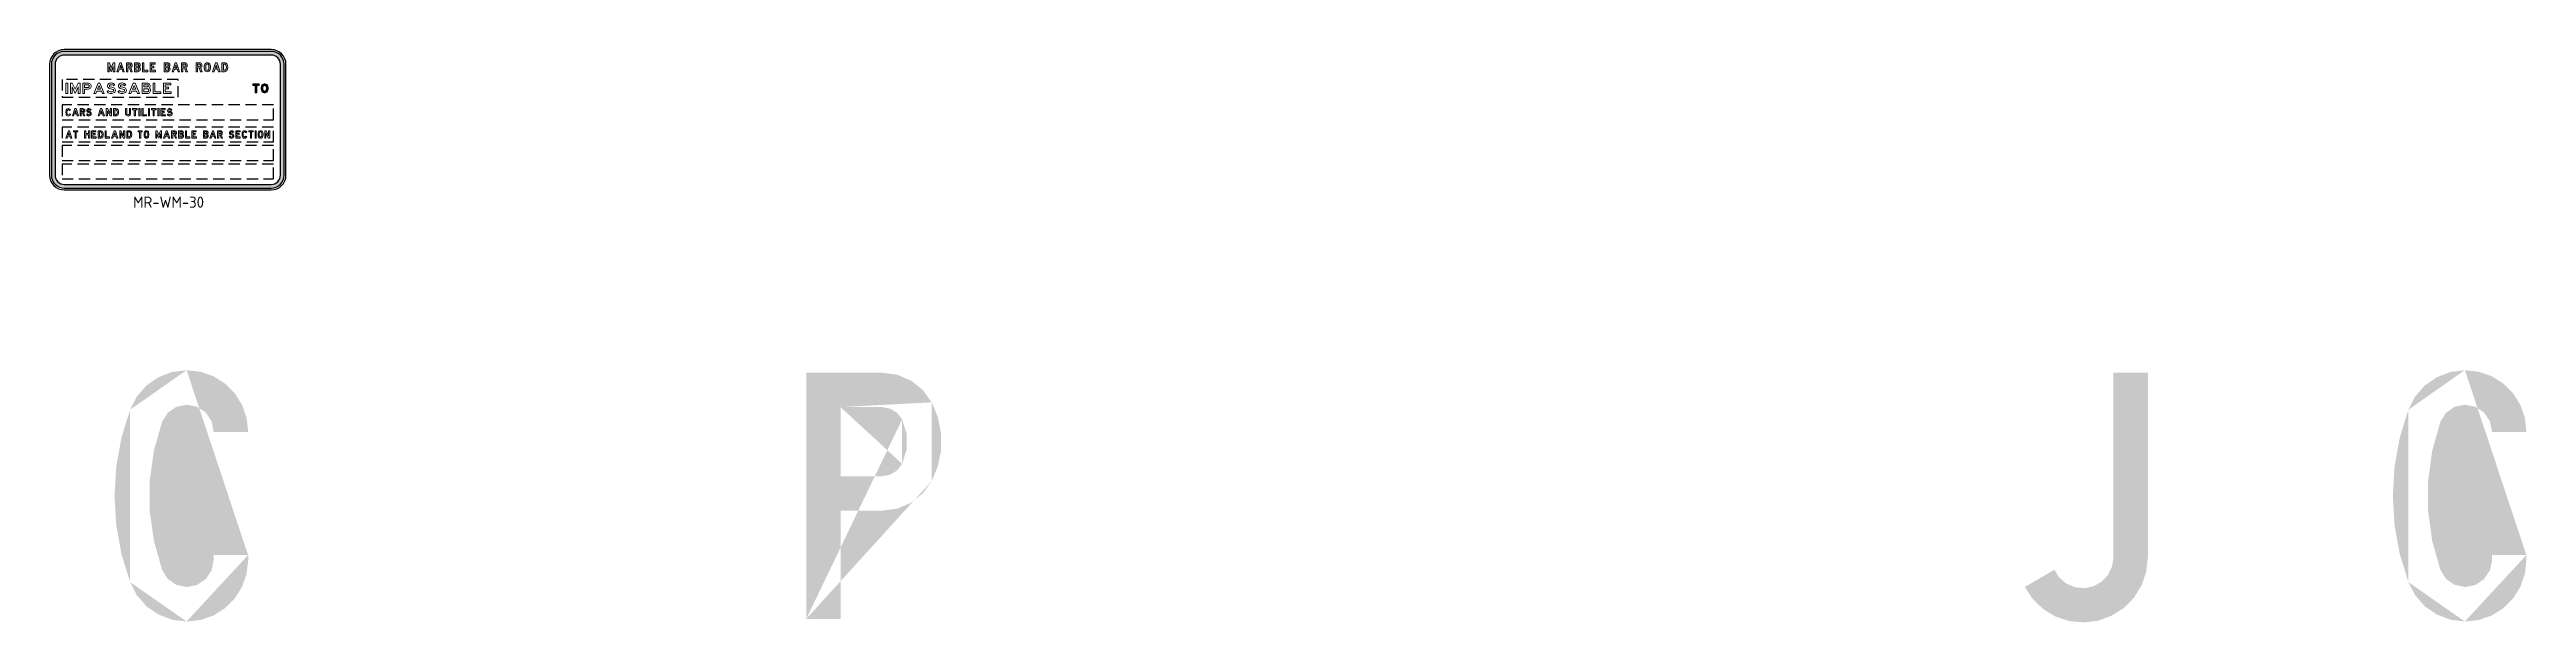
# Model space of a CAD drawing. Extents: x 210 to 1038, y -1303 to 216.
# Drawn here: x 210 to 763, y 88 to 216 of the extents above.
import ezdxf
from ezdxf.enums import TextEntityAlignment as Align

# ---------------------------------------------------------------- set-up
doc = ezdxf.new("R2010")
doc.units = 0
doc.linetypes.add('DASHED', pattern=[0.75, 0.5, -0.25])
for name, color, linetype in [('GREEN', 84, 'CONTINUOUS'), ('L18', 4, 'CONTINUOUS'), ('T25', 1, 'CONTINUOUS')]:
    doc.layers.add(name, color=color, linetype=linetype)
doc.styles.add('ISO', font='iso3098b.shx')

msp = doc.modelspace()

# ---------------------------------------------------------------- texts
at = {"layer": 'T25', "style": 'ISO'}
msp.add_text('MR-WM-30', height=2.5, dxfattribs=at).set_placement((236.69, 180.57), align=Align.CENTER)

# ---------------------------------------------------------------- hatches: boundary and pattern name
at = {"layer": 'GREEN'}
h = msp.add_hatch(color=256, dxfattribs=at)
h.paths.add_polyline_path([(254.47, 101.95), (254.44, 101.95)], flags=16)
edge = h.paths.add_edge_path()
edge.add_line((246.76, 103.05), (254.47, 103.05))
edge.add_line((254.47, 103.05), (254.47, 101.95))
edge.add_line((254.13, 98.88), (254.47, 101.95))
edge.add_line((254.13, 98.88), (253.13, 95.97))
edge.add_line((253.13, 95.97), (251.48, 93.36))
edge.add_line((251.48, 93.36), (249.31, 91.17))
edge.add_line((249.31, 91.17), (246.71, 89.52))
edge.add_line((246.71, 89.52), (243.8, 88.52))
edge.add_line((243.8, 88.52), (240.73, 88.18))
edge.add_line((240.73, 88.18), (237.48, 88.59))
edge.add_line((237.48, 88.59), (234.41, 89.75))
edge.add_line((234.41, 89.75), (231.73, 91.61))
edge.add_line((231.73, 91.61), (229.59, 94.08))
edge.add_line((229.59, 94.08), (228.1, 97))
edge.add_line((228.1, 97), (226.17, 103.26))
edge.add_line((226.17, 103.26), (225.01, 109.71))
edge.add_line((225.01, 109.71), (224.62, 116.25))
edge.add_line((224.62, 116.25), (225.01, 122.77))
edge.add_line((225.01, 122.77), (226.17, 129.22))
edge.add_line((226.17, 129.22), (228.1, 135.48))
edge.add_line((228.1, 135.48), (229.59, 138.39))
edge.add_line((229.59, 138.39), (231.73, 140.87))
edge.add_line((231.73, 140.87), (234.41, 142.72))
edge.add_line((234.41, 142.72), (237.48, 143.91))
edge.add_line((237.48, 143.91), (240.73, 144.3))
edge.add_line((240.73, 144.3), (243.8, 143.96))
edge.add_line((243.8, 143.96), (246.71, 142.96))
edge.add_line((246.71, 142.96), (249.31, 141.31))
edge.add_line((249.31, 141.31), (251.48, 139.14))
edge.add_line((251.48, 139.14), (253.13, 136.51))
edge.add_line((253.13, 136.51), (254.13, 133.6))
edge.add_line((254.13, 133.6), (254.47, 130.53))
edge.add_line((254.47, 130.53), (246.76, 130.53))
edge.add_line((246.76, 130.53), (246.32, 132.85))
edge.add_line((246.32, 132.85), (245.01, 134.84))
edge.add_line((245.01, 134.84), (243.05, 136.15))
edge.add_line((243.05, 136.15), (240.73, 136.59))
edge.add_line((240.73, 136.59), (238.41, 136.13))
edge.add_line((238.41, 136.13), (236.48, 134.76))
edge.add_line((236.48, 134.76), (235.24, 132.75))
edge.add_line((235.24, 132.75), (233.41, 126.28))
edge.add_line((233.41, 126.28), (232.48, 119.6))
edge.add_line((232.48, 119.6), (232.48, 112.88))
edge.add_line((232.48, 112.88), (233.41, 106.23))
edge.add_line((233.41, 106.23), (235.24, 99.76))
edge.add_line((235.24, 99.76), (236.48, 97.72))
edge.add_line((236.48, 97.72), (238.41, 96.38))
edge.add_line((238.41, 96.38), (240.73, 95.89))
edge.add_line((240.73, 95.89), (243.05, 96.35))
edge.add_line((243.05, 96.35), (245.01, 97.67))
edge.add_line((245.01, 97.67), (246.32, 99.63))
edge.add_line((246.32, 99.63), (246.76, 101.95))
edge.add_line((246.76, 101.95), (246.76, 103.05))
edge = h.paths.add_edge_path(flags=16)
edge.add_line((254.47, 103.05), (254.44, 103.05))
edge.add_line((240.73, 144.3), (240.7, 144.3))
edge.add_line((228.1, 135.48), (228.07, 135.48))
edge.add_line((228.1, 97), (228.07, 97))
edge.add_line((240.73, 88.18), (240.7, 88.18))
h = msp.add_hatch(color=256, dxfattribs=at)
h.paths.add_polyline_path([(763.23, 101.95), (763.2, 101.95)], flags=16)
edge = h.paths.add_edge_path()
edge.add_line((755.55, 103.05), (763.23, 103.05))
edge.add_line((763.23, 103.05), (763.23, 101.95))
edge.add_line((762.89, 98.88), (763.23, 101.95))
edge.add_line((762.89, 98.88), (761.89, 95.97))
edge.add_line((761.89, 95.97), (760.26, 93.36))
edge.add_line((760.26, 93.36), (758.07, 91.17))
edge.add_line((758.07, 91.17), (755.47, 89.52))
edge.add_line((755.47, 89.52), (752.56, 88.52))
edge.add_line((752.56, 88.52), (749.49, 88.18))
edge.add_line((749.49, 88.18), (746.24, 88.59))
edge.add_line((746.24, 88.59), (743.2, 89.75))
edge.add_line((743.2, 89.75), (740.49, 91.61))
edge.add_line((740.49, 91.61), (738.35, 94.08))
edge.add_line((738.35, 94.08), (736.86, 97))
edge.add_line((736.86, 97), (734.93, 103.26))
edge.add_line((734.93, 103.26), (733.77, 109.71))
edge.add_line((733.77, 109.71), (733.38, 116.25))
edge.add_line((733.38, 116.25), (733.77, 122.77))
edge.add_line((733.77, 122.77), (734.93, 129.22))
edge.add_line((734.93, 129.22), (736.86, 135.48))
edge.add_line((736.86, 135.48), (738.35, 138.39))
edge.add_line((738.35, 138.39), (740.49, 140.87))
edge.add_line((740.49, 140.87), (743.2, 142.72))
edge.add_line((743.2, 142.72), (746.24, 143.91))
edge.add_line((746.24, 143.91), (749.49, 144.3))
edge.add_line((749.49, 144.3), (752.56, 143.96))
edge.add_line((752.56, 143.96), (755.47, 142.96))
edge.add_line((755.47, 142.96), (758.07, 141.31))
edge.add_line((758.07, 141.31), (760.26, 139.14))
edge.add_line((760.26, 139.14), (761.89, 136.51))
edge.add_line((761.89, 136.51), (762.89, 133.6))
edge.add_line((762.89, 133.6), (763.23, 130.53))
edge.add_line((763.23, 130.53), (755.55, 130.53))
edge.add_line((755.55, 130.53), (755.08, 132.85))
edge.add_line((755.08, 132.85), (753.77, 134.84))
edge.add_line((753.77, 134.84), (751.81, 136.15))
edge.add_line((751.81, 136.15), (749.49, 136.59))
edge.add_line((749.49, 136.59), (747.17, 136.13))
edge.add_line((747.17, 136.13), (745.24, 134.76))
edge.add_line((745.24, 134.76), (744, 132.75))
edge.add_line((744, 132.75), (742.17, 126.28))
edge.add_line((742.17, 126.28), (741.27, 119.6))
edge.add_line((741.27, 119.6), (741.27, 112.88))
edge.add_line((741.27, 112.88), (742.17, 106.23))
edge.add_line((742.17, 106.23), (744, 99.76))
edge.add_line((744, 99.76), (745.24, 97.72))
edge.add_line((745.24, 97.72), (747.17, 96.38))
edge.add_line((747.17, 96.38), (749.49, 95.89))
edge.add_line((749.49, 95.89), (751.81, 96.35))
edge.add_line((751.81, 96.35), (753.77, 97.67))
edge.add_line((753.77, 97.67), (755.08, 99.63))
edge.add_line((755.08, 99.63), (755.55, 101.95))
edge.add_line((755.55, 101.95), (755.55, 103.05))
edge = h.paths.add_edge_path(flags=16)
edge.add_line((763.23, 103.05), (763.2, 103.05))
edge.add_line((749.49, 144.3), (749.46, 144.3))
edge.add_line((736.86, 135.48), (736.83, 135.48))
edge.add_line((736.86, 97), (736.83, 97))
edge.add_line((749.49, 88.18), (749.46, 88.18))
h = msp.add_hatch(color=256, dxfattribs=at)
h.paths.add_polyline_path([(396.13, 136.05), (396.1, 136.05)], flags=16)
edge = h.paths.add_edge_path(flags=17)
edge.add_line((386.77, 120.63), (386.77, 136.05))
edge.add_line((386.77, 136.05), (396.13, 136.05))
edge.add_line((397.88, 135.69), (396.13, 136.05))
edge.add_line((397.88, 135.69), (399.43, 134.73))
edge.add_line((399.43, 134.73), (400.51, 133.29))
edge.add_line((400.51, 133.29), (401.52, 130.04))
edge.add_line((401.52, 130.04), (401.52, 126.64))
edge.add_line((401.52, 126.64), (400.51, 123.39))
edge.add_line((400.51, 123.39), (399.43, 121.95))
edge.add_line((399.43, 121.95), (397.88, 120.99))
edge.add_line((397.88, 120.99), (396.13, 120.63))
edge.add_line((396.13, 120.63), (386.77, 120.63))
h.paths.add_polyline_path([(396.1, 143.73), (396.13, 143.73)], flags=16)
edge = h.paths.add_edge_path()
edge.add_line((386.77, 88.75), (379.09, 88.75))
edge.add_line((379.09, 88.75), (379.09, 143.73))
edge.add_line((379.09, 143.73), (396.13, 143.73))
edge.add_line((399.43, 143.29), (396.13, 143.73))
edge.add_line((399.43, 143.29), (402.52, 141.95))
edge.add_line((402.52, 141.95), (405.15, 139.86))
edge.add_line((405.15, 139.86), (407.11, 137.13))
edge.add_line((407.11, 137.13), (408.5, 133.75))
edge.add_line((408.5, 133.75), (409.22, 130.17))
edge.add_line((409.22, 130.17), (409.22, 126.51))
edge.add_line((409.22, 126.51), (408.5, 122.93))
edge.add_line((408.5, 122.93), (407.11, 119.55))
edge.add_line((407.11, 119.55), (405.15, 116.82))
edge.add_line((405.15, 116.82), (402.52, 114.73))
edge.add_line((402.52, 114.73), (399.43, 113.39))
edge.add_line((399.43, 113.39), (396.13, 112.95))
edge.add_line((396.13, 112.95), (386.77, 112.95))
edge.add_line((386.77, 112.95), (386.77, 88.75))
edge = h.paths.add_edge_path()
edge.add_line((386.77, 136.05), (386.75, 136.05))
edge.add_line((400.51, 123.39), (400.49, 123.39))
edge.add_line((400.51, 133.29), (400.49, 133.29))
edge.add_line((379.09, 88.75), (379.07, 88.75))
edge.add_line((407.11, 119.55), (407.08, 119.55))
edge.add_line((407.11, 137.13), (407.08, 137.13))
h = msp.add_hatch(color=256, dxfattribs=at)
h.paths.add_polyline_path([(396.13, 136.05), (396.1, 136.05)], flags=16)
edge = h.paths.add_edge_path(flags=17)
edge.add_line((386.77, 120.63), (386.77, 136.05))
edge.add_line((386.77, 136.05), (396.13, 136.05))
edge.add_line((397.88, 135.69), (396.13, 136.05))
edge.add_line((397.88, 135.69), (399.43, 134.73))
edge.add_line((399.43, 134.73), (400.51, 133.29))
edge.add_line((400.51, 133.29), (401.52, 130.04))
edge.add_line((401.52, 130.04), (401.52, 126.64))
edge.add_line((401.52, 126.64), (400.51, 123.39))
edge.add_line((400.51, 123.39), (399.43, 121.95))
edge.add_line((399.43, 121.95), (397.88, 120.99))
edge.add_line((397.88, 120.99), (396.13, 120.63))
edge.add_line((396.13, 120.63), (386.77, 120.63))
h.paths.add_polyline_path([(396.1, 143.73), (396.13, 143.73)], flags=16)
edge = h.paths.add_edge_path()
edge.add_line((386.77, 88.75), (379.09, 88.75))
edge.add_line((379.09, 88.75), (379.09, 143.73))
edge.add_line((379.09, 143.73), (396.13, 143.73))
edge.add_line((399.43, 143.29), (396.13, 143.73))
edge.add_line((399.43, 143.29), (402.52, 141.95))
edge.add_line((402.52, 141.95), (405.15, 139.86))
edge.add_line((405.15, 139.86), (407.11, 137.13))
edge.add_line((407.11, 137.13), (408.5, 133.75))
edge.add_line((408.5, 133.75), (409.22, 130.17))
edge.add_line((409.22, 130.17), (409.22, 126.51))
edge.add_line((409.22, 126.51), (408.5, 122.93))
edge.add_line((408.5, 122.93), (407.11, 119.55))
edge.add_line((407.11, 119.55), (405.15, 116.82))
edge.add_line((405.15, 116.82), (402.52, 114.73))
edge.add_line((402.52, 114.73), (399.43, 113.39))
edge.add_line((399.43, 113.39), (396.13, 112.95))
edge.add_line((396.13, 112.95), (386.77, 112.95))
edge.add_line((386.77, 112.95), (386.77, 88.75))
edge = h.paths.add_edge_path()
edge.add_line((386.77, 136.05), (386.75, 136.05))
edge.add_line((400.51, 123.39), (400.49, 123.39))
edge.add_line((400.51, 133.29), (400.49, 133.29))
edge.add_line((379.09, 88.75), (379.07, 88.75))
edge.add_line((407.11, 119.55), (407.08, 119.55))
edge.add_line((407.11, 137.13), (407.08, 137.13))
h = msp.add_hatch(color=256, dxfattribs=at)
h.paths.add_polyline_path([(671, 102.49), (670.98, 102.49)], flags=16)
edge = h.paths.add_edge_path()
edge.add_line((671, 143.73), (671, 102.49))
edge.add_line((670.67, 100.45), (671, 102.49))
edge.add_line((670.67, 100.45), (669.77, 98.57))
edge.add_line((669.77, 98.57), (668.32, 97.07))
edge.add_line((668.32, 97.07), (666.52, 96.04))
edge.add_line((666.52, 96.04), (664.48, 95.63))
edge.add_line((664.48, 95.63), (662.42, 95.84))
edge.add_line((662.42, 95.84), (660.51, 96.64))
edge.add_line((660.51, 96.64), (658.91, 97.98))
edge.add_line((658.91, 97.98), (657.81, 99.76))
edge.add_line((657.81, 99.76), (651.21, 95.89))
edge.add_line((651.21, 95.89), (652.99, 93.21))
edge.add_line((652.99, 93.21), (655.3, 90.97))
edge.add_line((655.3, 90.97), (658.06, 89.29))
edge.add_line((658.06, 89.29), (661.13, 88.29))
edge.add_line((661.13, 88.29), (664.35, 87.98))
edge.add_line((664.35, 87.98), (667.55, 88.36))
edge.add_line((667.55, 88.36), (670.56, 89.47))
edge.add_line((670.56, 89.47), (673.3, 91.2))
edge.add_line((673.3, 91.2), (675.56, 93.49))
edge.add_line((675.56, 93.49), (677.27, 96.25))
edge.add_line((677.27, 96.25), (678.32, 99.29))
edge.add_line((678.32, 99.29), (678.68, 102.49))
edge.add_line((678.68, 102.49), (678.68, 143.73))
edge.add_line((678.68, 143.73), (671, 143.73))
edge = h.paths.add_edge_path(flags=16)
edge.add_line((678.68, 102.49), (678.66, 102.49))
edge.add_line((678.68, 102.49), (678.66, 102.49))
edge = h.paths.add_edge_path(flags=16)
edge.add_line((657.81, 99.76), (657.78, 99.76))
at = {"layer": 'L18', "linetype": 'Continuous'}
h = msp.add_hatch(color=256, dxfattribs=at)
edge = h.paths.add_edge_path(flags=16)
edge.add_line((213.41, 185.79), (259.61, 185.79))
edge.add_arc((259.61, 187.85), 2.06, 270, 360)
edge.add_line((261.68, 187.85), (261.68, 212.6))
edge.add_arc((259.61, 212.6), 2.06, 0, 90)
edge.add_line((259.61, 214.66), (213.41, 214.66))
edge.add_arc((213.41, 212.6), 2.06, 90, 180)
edge.add_line((211.35, 212.6), (211.35, 187.85))
edge.add_arc((213.41, 187.85), 2.06, 180, 270)
edge = h.paths.add_edge_path()
edge.add_line((213.41, 184.96), (259.61, 184.96))
edge.add_arc((259.61, 187.85), 2.89, 270, 360)
edge.add_line((262.5, 187.85), (262.5, 212.6))
edge.add_arc((259.61, 212.6), 2.89, 0, 90)
edge.add_line((259.61, 215.49), (213.41, 215.49))
edge.add_arc((213.41, 212.6), 2.89, 90, 180)
edge.add_line((210.53, 212.6), (210.53, 187.85))
edge.add_arc((213.41, 187.85), 2.89, 180, 270)
h = msp.add_hatch(color=256, dxfattribs=at)
h.paths.add_polyline_path([(228.03, 212.95), (228.21, 212.93), (228.35, 212.85), (228.47, 212.72), (228.55, 212.56), (228.59, 212.4), (228.55, 212.24), (228.49, 212.07), (228.39, 211.95), (228.25, 211.87), (228.59, 210.96), (228.25, 210.96), (227.94, 211.83), (227.58, 211.83), (227.58, 210.96), (227.28, 210.96), (227.28, 212.95)])
h.paths.add_polyline_path([(228.03, 212.62), (228.15, 212.6), (228.23, 212.5), (228.27, 212.4), (228.23, 212.28), (228.15, 212.18), (228.03, 212.16), (227.58, 212.16), (227.58, 212.62)], flags=16)
h.paths.add_polyline_path([(229.85, 212.95), (229.08, 212.95), (229.08, 210.96), (229.85, 210.96), (230.01, 210.98), (230.15, 211.04), (230.28, 211.14), (230.36, 211.26), (230.4, 211.43), (230.4, 211.57), (230.36, 211.73), (230.28, 211.85), (230.17, 211.93), (230.05, 211.99), (230.15, 212.05), (230.26, 212.16), (230.32, 212.3), (230.36, 212.44), (230.32, 212.6), (230.26, 212.74), (230.13, 212.85), (230.01, 212.93)])
h.paths.add_polyline_path([(229.85, 212.62), (229.95, 212.6), (230.01, 212.54), (230.03, 212.44), (230.01, 212.34), (229.95, 212.24), (229.87, 212.18), (229.77, 212.16), (229.38, 212.16), (229.38, 212.62)], flags=16)
h.paths.add_polyline_path([(229.77, 211.83), (229.89, 211.81), (229.99, 211.73), (230.07, 211.63), (230.09, 211.51), (230.07, 211.39), (229.99, 211.3), (229.87, 211.28), (229.38, 211.28), (229.38, 211.83)], flags=16)
h.paths.add_polyline_path([(236.5, 212.95), (235.71, 212.95), (235.71, 210.96), (236.5, 210.96), (236.64, 210.98), (236.78, 211.04), (236.9, 211.14), (236.99, 211.26), (237.05, 211.43), (237.05, 211.57), (236.99, 211.73), (236.9, 211.85), (236.8, 211.93), (236.68, 211.99), (236.8, 212.05), (236.88, 212.16), (236.97, 212.3), (236.99, 212.44), (236.97, 212.6), (236.88, 212.74), (236.78, 212.85), (236.64, 212.93)])
h.paths.add_polyline_path([(236.5, 212.62), (236.58, 212.6), (236.64, 212.54), (236.66, 212.44), (236.64, 212.34), (236.58, 212.24), (236.5, 212.18), (236.4, 212.16), (236.01, 212.16), (236.01, 212.62)], flags=16)
h.paths.add_polyline_path([(236.4, 211.83), (236.52, 211.81), (236.62, 211.73), (236.7, 211.63), (236.72, 211.51), (236.7, 211.39), (236.62, 211.3), (236.52, 211.28), (236.01, 211.28), (236.01, 211.83)], flags=16)
h.paths.add_polyline_path([(240.35, 212.95), (240.53, 212.93), (240.68, 212.85), (240.8, 212.72), (240.88, 212.56), (240.9, 212.4), (240.88, 212.24), (240.82, 212.07), (240.72, 211.95), (240.57, 211.87), (240.9, 210.96), (240.57, 210.96), (240.25, 211.83), (239.9, 211.83), (239.9, 210.96), (239.6, 210.96), (239.6, 212.95)])
h.paths.add_polyline_path([(240.35, 212.62), (240.47, 212.6), (240.55, 212.5), (240.59, 212.4), (240.55, 212.28), (240.47, 212.18), (240.35, 212.16), (239.9, 212.16), (239.9, 212.62)], flags=16)
h.paths.add_polyline_path([(243.63, 212.95), (243.8, 212.93), (243.96, 212.85), (244.08, 212.72), (244.16, 212.56), (244.18, 212.4), (244.16, 212.24), (244.1, 212.07), (243.98, 211.95), (243.86, 211.87), (244.18, 210.96), (243.86, 210.96), (243.53, 211.83), (243.19, 211.83), (243.19, 210.96), (242.86, 210.96), (242.86, 212.95)])
h.paths.add_polyline_path([(243.63, 212.62), (243.76, 212.6), (243.84, 212.5), (243.88, 212.4), (243.84, 212.28), (243.76, 212.18), (243.63, 212.16), (243.19, 212.16), (243.19, 212.62)], flags=16)
h.paths.add_polyline_path([(245.36, 212.97), (245.16, 212.93), (244.95, 212.82), (244.81, 212.66), (244.73, 212.46), (244.67, 212.14), (244.67, 211.79), (244.73, 211.45), (244.81, 211.24), (244.95, 211.08), (245.16, 210.98), (245.36, 210.94), (245.56, 210.98), (245.76, 211.08), (245.91, 211.24), (245.99, 211.45), (246.05, 211.79), (246.05, 212.14), (245.99, 212.46), (245.91, 212.66), (245.76, 212.82), (245.56, 212.93)])
h.paths.add_polyline_path([(245.36, 212.64), (245.22, 212.62), (245.11, 212.54), (245.05, 212.42), (244.99, 212.12), (244.99, 211.81), (245.05, 211.51), (245.11, 211.39), (245.22, 211.28), (245.36, 211.26), (245.5, 211.28), (245.6, 211.39), (245.68, 211.51), (245.72, 211.81), (245.72, 212.12), (245.68, 212.42), (245.6, 212.54), (245.5, 212.62)], flags=16)
h.paths.add_polyline_path([(249.8, 211.35), (249.7, 211.18), (249.55, 211.06), (249.39, 211), (249.21, 210.96), (248.62, 210.96), (248.62, 212.95), (249.21, 212.95), (249.39, 212.93), (249.55, 212.85), (249.7, 212.72), (249.8, 212.56), (249.88, 212.34), (249.92, 212.07), (249.92, 211.83), (249.88, 211.59)])
h.paths.add_polyline_path([(249.21, 212.62), (249.33, 212.6), (249.43, 212.54), (249.49, 212.44), (249.59, 212.22), (249.61, 211.95), (249.59, 211.69), (249.49, 211.47), (249.43, 211.37), (249.33, 211.3), (249.21, 211.28), (248.93, 211.28), (248.93, 212.62)], flags=16)
h.paths.add_polyline_path([(247.55, 211.83), (247.14, 211.83), (247.34, 212.44)], flags=16)
h.paths.add_polyline_path([(246.51, 210.96), (247.18, 212.95), (247.51, 212.95), (248.18, 210.96), (247.83, 210.96), (247.65, 211.53), (247.04, 211.53), (246.86, 210.96)])
h.paths.add_polyline_path([(238.51, 211.83), (238.12, 211.83), (238.32, 212.44)], flags=16)
h.paths.add_polyline_path([(237.49, 210.96), (238.16, 212.95), (238.47, 212.95), (239.13, 210.96), (238.81, 210.96), (238.63, 211.53), (238.02, 211.53), (237.82, 210.96)])
h.paths.add_polyline_path([(232.55, 212.95), (233.68, 212.95), (233.68, 212.62), (232.87, 212.62), (232.87, 212.16), (233.44, 212.16), (233.44, 211.83), (232.87, 211.83), (232.87, 211.28), (233.74, 211.28), (233.74, 210.96), (232.55, 210.96)])
h.paths.add_polyline_path([(230.86, 212.95), (231.17, 212.95), (231.17, 211.28), (232.06, 211.28), (232.06, 210.96), (230.86, 210.96)])
h.paths.add_polyline_path([(226.18, 211.83), (225.8, 211.83), (226, 212.44)], flags=16)
h.paths.add_polyline_path([(225.17, 210.96), (225.84, 212.95), (226.14, 212.95), (226.81, 210.96), (226.49, 210.96), (226.3, 211.53), (225.69, 211.53), (225.51, 210.96)])
h.paths.add_polyline_path([(223.14, 212.95), (223.48, 212.95), (223.91, 211.83), (224.34, 212.95), (224.68, 212.95), (224.68, 210.96), (224.36, 210.96), (224.36, 212.12), (223.91, 210.96), (223.46, 212.12), (223.46, 210.96), (223.14, 210.96)])
h = msp.add_hatch(color=256, dxfattribs=at)
h.paths.add_polyline_path([(258.88, 206.78), (258.94, 207.09), (258.94, 207.41), (258.88, 207.74), (258.78, 207.92), (258.64, 208.08), (258.45, 208.2), (258.25, 208.26), (258.05, 208.26), (257.82, 208.2), (257.66, 208.08), (257.5, 207.92), (257.42, 207.74), (257.34, 207.41), (257.34, 207.09), (257.42, 206.78), (257.5, 206.58), (257.66, 206.42), (257.82, 206.32), (258.05, 206.26), (258.25, 206.26), (258.45, 206.32), (258.64, 206.42), (258.78, 206.58)])
h.paths.add_polyline_path([(258.51, 206.91), (258.57, 207.13), (258.57, 207.37), (258.51, 207.62), (258.43, 207.74), (258.29, 207.84), (258.15, 207.86), (257.99, 207.84), (257.87, 207.74), (257.78, 207.62), (257.72, 207.37), (257.72, 207.13), (257.78, 206.91), (257.87, 206.76), (257.99, 206.68), (258.15, 206.64), (258.29, 206.68), (258.43, 206.76)], flags=16)
h.paths.add_polyline_path([(256.02, 206.26), (256.41, 206.26), (256.41, 207.86), (256.93, 207.86), (256.93, 208.24), (255.49, 208.24), (255.49, 207.86), (256.02, 207.86)])
h = msp.add_hatch(color=256, dxfattribs=at)
h.paths.add_polyline_path([(234.98, 202.72), (235.95, 202.72), (235.95, 202.45), (235.24, 202.45), (235.24, 202.06), (235.73, 202.06), (235.73, 201.8), (235.24, 201.8), (235.24, 201.34), (236.01, 201.34), (236.01, 201.07), (234.98, 201.07)])
h.paths.add_polyline_path([(234.3, 202.72), (234.57, 202.72), (234.57, 201.07), (234.3, 201.07)])
h.paths.add_polyline_path([(232.86, 202.72), (232.86, 202.45), (233.25, 202.45), (233.25, 201.07), (233.51, 201.07), (233.51, 202.45), (233.89, 202.45), (233.89, 202.72)])
h.paths.add_polyline_path([(232.18, 202.72), (232.46, 202.72), (232.46, 201.07), (232.18, 201.07)])
h.paths.add_polyline_path([(230.75, 202.72), (231.02, 202.72), (231.02, 201.34), (231.76, 201.34), (231.76, 201.07), (230.75, 201.07)])
h.paths.add_polyline_path([(230.07, 202.72), (230.34, 202.72), (230.34, 201.07), (230.07, 201.07)])
h.paths.add_polyline_path([(228.63, 202.72), (228.63, 202.45), (229.02, 202.45), (229.02, 201.07), (229.28, 201.07), (229.28, 202.45), (229.66, 202.45), (229.66, 202.72)])
h.paths.add_polyline_path([(222.78, 202.72), (223.08, 202.72), (223.67, 201.62), (223.67, 202.72), (223.94, 202.72), (223.94, 201.07), (223.65, 201.07), (223.06, 202.17), (223.06, 201.07), (222.78, 201.07)])
h.paths.add_polyline_path([(221.83, 201.8), (221.48, 201.8), (221.66, 202.3)], flags=16)
h.paths.add_polyline_path([(220.94, 201.07), (221.51, 202.72), (221.79, 202.72), (222.38, 201.07), (222.1, 201.07), (221.92, 201.53), (221.4, 201.53), (221.22, 201.07)])
h.paths.add_polyline_path([(216.05, 201.8), (215.74, 201.8), (215.9, 202.3)], flags=16)
h.paths.add_polyline_path([(215.22, 201.07), (215.76, 202.72), (216.03, 202.72), (216.55, 201.07), (216.29, 201.07), (216.14, 201.53), (215.65, 201.53), (215.5, 201.07)])
h.paths.add_polyline_path([(237.22, 202.3), (237.46, 202.39), (237.37, 202.59), (237.19, 202.69), (236.98, 202.74), (236.84, 202.72), (236.69, 202.65), (236.58, 202.56), (236.52, 202.43), (236.47, 202.3), (236.47, 202.15), (236.54, 202.02), (236.65, 201.91), (236.78, 201.86), (236.93, 201.82), (237.06, 201.8), (237.17, 201.75), (237.24, 201.64), (237.24, 201.53), (237.17, 201.38), (237.04, 201.31), (236.91, 201.31), (236.8, 201.38), (236.71, 201.45), (236.67, 201.56), (236.43, 201.47), (236.49, 201.31), (236.63, 201.18), (236.76, 201.1), (236.93, 201.05), (237.11, 201.07), (237.26, 201.14), (237.39, 201.23), (237.48, 201.36), (237.52, 201.51), (237.48, 201.73), (237.37, 201.93), (237.17, 202.04), (236.93, 202.1), (236.82, 202.13), (236.76, 202.17), (236.73, 202.26), (236.76, 202.32), (236.84, 202.43), (236.98, 202.48), (237.09, 202.45), (237.17, 202.39)])
h.paths.add_polyline_path([(227.09, 201.62), (227.09, 202.72), (227.36, 202.72), (227.36, 201.62), (227.4, 201.47), (227.51, 201.36), (227.66, 201.31), (227.79, 201.36), (227.9, 201.47), (227.95, 201.62), (227.95, 202.72), (228.21, 202.72), (228.21, 201.62), (228.19, 201.45), (228.1, 201.29), (227.99, 201.16), (227.84, 201.07), (227.66, 201.05), (227.49, 201.07), (227.31, 201.16), (227.2, 201.29), (227.11, 201.45)])
h.paths.add_polyline_path([(224.9, 201.34), (224.66, 201.34), (224.66, 202.45), (224.9, 202.45), (225.01, 202.43), (225.1, 202.39), (225.16, 202.3), (225.23, 202.1), (225.27, 201.91), (225.23, 201.69), (225.16, 201.49), (225.1, 201.4), (225.01, 201.36)], flags=16)
h.paths.add_polyline_path([(224.9, 201.07), (224.38, 201.07), (224.38, 202.72), (224.9, 202.72), (225.06, 202.69), (225.21, 202.63), (225.34, 202.54), (225.43, 202.41), (225.52, 202.15), (225.54, 201.91), (225.52, 201.64), (225.43, 201.38), (225.34, 201.25), (225.21, 201.16), (225.06, 201.1)])
h.paths.add_polyline_path([(219.14, 202.3), (219.38, 202.39), (219.27, 202.59), (219.12, 202.69), (218.92, 202.74), (218.77, 202.72), (218.63, 202.65), (218.55, 202.56), (218.46, 202.43), (218.42, 202.3), (218.44, 202.15), (218.48, 202.02), (218.59, 201.91), (218.72, 201.86), (218.85, 201.82), (218.99, 201.8), (219.09, 201.75), (219.16, 201.64), (219.16, 201.53), (219.09, 201.38), (218.96, 201.31), (218.85, 201.31), (218.74, 201.38), (218.66, 201.45), (218.61, 201.56), (218.37, 201.47), (218.44, 201.31), (218.57, 201.18), (218.7, 201.1), (218.88, 201.05), (219.03, 201.07), (219.18, 201.14), (219.29, 201.23), (219.38, 201.36), (219.42, 201.51), (219.4, 201.73), (219.27, 201.93), (219.09, 202.04), (218.85, 202.1), (218.74, 202.13), (218.7, 202.17), (218.68, 202.26), (218.7, 202.32), (218.79, 202.43), (218.92, 202.48), (219.01, 202.45), (219.09, 202.39)])
h.paths.add_polyline_path([(217.54, 202.06), (217.17, 202.06), (217.17, 202.45), (217.54, 202.45), (217.63, 202.43), (217.69, 202.37), (217.74, 202.26), (217.69, 202.17), (217.63, 202.08)], flags=16)
h.paths.add_polyline_path([(217.71, 201.82), (217.98, 201.07), (217.71, 201.07), (217.45, 201.8), (217.17, 201.8), (217.17, 201.07), (216.93, 201.07), (216.93, 202.72), (217.54, 202.72), (217.71, 202.69), (217.85, 202.59), (217.96, 202.43), (217.98, 202.26), (217.96, 202.08), (217.85, 201.93)])
h.paths.add_polyline_path([(214.32, 202.74), (214.12, 202.69), (213.97, 202.59), (213.86, 202.45), (213.81, 202.3), (213.77, 201.91), (213.81, 201.49), (213.86, 201.34), (213.97, 201.2), (214.12, 201.1), (214.32, 201.05), (214.52, 201.1), (214.69, 201.2), (214.78, 201.31), (214.82, 201.45), (214.58, 201.51), (214.52, 201.4), (214.32, 201.31), (214.14, 201.4), (214.06, 201.56), (214.01, 201.91), (214.06, 202.23), (214.14, 202.39), (214.32, 202.48), (214.52, 202.39), (214.58, 202.3), (214.82, 202.41), (214.69, 202.59), (214.52, 202.69)])
h = msp.add_hatch(color=256, dxfattribs=at)
h.paths.add_polyline_path([(221.47, 197.77), (221.64, 197.75), (221.78, 197.69), (221.91, 197.58), (221.98, 197.46), (222.07, 197.26), (222.11, 197.04), (222.11, 196.85), (222.07, 196.63), (221.98, 196.43), (221.91, 196.31), (221.78, 196.2), (221.64, 196.14), (221.47, 196.13), (220.97, 196.13), (220.97, 197.77)])
h.paths.add_polyline_path([(221.47, 197.51), (221.58, 197.49), (221.67, 197.44), (221.73, 197.35), (221.82, 197.15), (221.83, 196.94), (221.82, 196.74), (221.73, 196.54), (221.67, 196.45), (221.58, 196.4), (221.47, 196.38), (221.24, 196.38), (221.24, 197.51)], flags=16)
h.paths.add_polyline_path([(227.85, 197.77), (228.02, 197.75), (228.16, 197.69), (228.29, 197.58), (228.38, 197.46), (228.45, 197.26), (228.48, 197.04), (228.48, 196.85), (228.45, 196.63), (228.38, 196.43), (228.29, 196.31), (228.16, 196.2), (228.02, 196.14), (227.85, 196.13), (227.35, 196.13), (227.35, 197.77)])
h.paths.add_polyline_path([(227.85, 197.51), (227.96, 197.49), (228.05, 197.44), (228.11, 197.35), (228.2, 197.15), (228.21, 196.94), (228.2, 196.74), (228.11, 196.54), (228.05, 196.45), (227.96, 196.4), (227.85, 196.38), (227.62, 196.38), (227.62, 197.51)], flags=16)
h.paths.add_polyline_path([(231.75, 197.78), (231.58, 197.75), (231.44, 197.67), (231.33, 197.53), (231.26, 197.37), (231.21, 197.08), (231.21, 196.79), (231.26, 196.52), (231.33, 196.34), (231.44, 196.22), (231.58, 196.13), (231.75, 196.11), (231.93, 196.13), (232.07, 196.22), (232.18, 196.34), (232.25, 196.52), (232.29, 196.79), (232.29, 197.08), (232.25, 197.37), (232.18, 197.53), (232.07, 197.67), (231.93, 197.75)])
h.paths.add_polyline_path([(231.75, 197.51), (231.64, 197.49), (231.57, 197.42), (231.51, 197.31), (231.46, 197.08), (231.46, 196.81), (231.51, 196.56), (231.57, 196.47), (231.64, 196.4), (231.75, 196.36), (231.85, 196.4), (231.94, 196.47), (232, 196.56), (232.05, 196.81), (232.05, 197.08), (232, 197.31), (231.94, 197.42), (231.85, 197.49)], flags=16)
h.paths.add_polyline_path([(238.02, 197.77), (238.18, 197.75), (238.31, 197.67), (238.41, 197.58), (238.47, 197.46), (238.5, 197.31), (238.47, 197.17), (238.41, 197.04), (238.32, 196.95), (238.22, 196.88), (238.5, 196.13), (238.22, 196.13), (237.94, 196.85), (237.64, 196.85), (237.64, 196.13), (237.37, 196.13), (237.37, 197.77)])
h.paths.add_polyline_path([(238.02, 197.51), (238.12, 197.48), (238.2, 197.4), (238.23, 197.31), (238.2, 197.21), (238.12, 197.13), (238.02, 197.12), (237.64, 197.12), (237.64, 197.51)], flags=16)
h.paths.add_polyline_path([(239.58, 197.77), (238.92, 197.77), (238.92, 196.13), (239.58, 196.13), (239.71, 196.14), (239.84, 196.18), (239.95, 196.27), (240.02, 196.38), (240.05, 196.5), (240.05, 196.63), (240.02, 196.76), (239.95, 196.86), (239.85, 196.94), (239.75, 196.97), (239.85, 197.03), (239.93, 197.12), (239.98, 197.22), (240, 197.35), (239.98, 197.49), (239.93, 197.6), (239.84, 197.69), (239.71, 197.75)])
h.paths.add_polyline_path([(239.58, 197.51), (239.66, 197.48), (239.71, 197.42), (239.73, 197.35), (239.73, 197.26), (239.67, 197.19), (239.6, 197.13), (239.49, 197.12), (239.19, 197.12), (239.19, 197.51)], flags=16)
h.paths.add_polyline_path([(239.49, 196.85), (239.62, 196.83), (239.71, 196.76), (239.76, 196.67), (239.78, 196.56), (239.76, 196.47), (239.69, 196.41), (239.6, 196.38), (239.19, 196.38), (239.19, 196.85)], flags=16)
h.paths.add_polyline_path([(245.1, 197.77), (244.47, 197.77), (244.47, 196.13), (245.1, 196.13), (245.22, 196.14), (245.35, 196.18), (245.44, 196.27), (245.51, 196.38), (245.55, 196.5), (245.55, 196.63), (245.51, 196.76), (245.44, 196.86), (245.35, 196.94), (245.26, 196.97), (245.35, 197.03), (245.42, 197.12), (245.5, 197.26), (245.5, 197.44), (245.42, 197.6), (245.28, 197.73)])
h.paths.add_polyline_path([(245.1, 197.51), (245.17, 197.48), (245.22, 197.42), (245.24, 197.35), (245.22, 197.26), (245.19, 197.19), (245.12, 197.13), (245.03, 197.12), (244.72, 197.12), (244.72, 197.51)], flags=16)
h.paths.add_polyline_path([(245.03, 196.85), (245.13, 196.83), (245.22, 196.76), (245.28, 196.67), (245.3, 196.56), (245.28, 196.47), (245.21, 196.41), (245.12, 196.38), (244.72, 196.38), (244.72, 196.85)], flags=16)
h.paths.add_polyline_path([(248.27, 197.77), (248.41, 197.75), (248.54, 197.67), (248.63, 197.58), (248.7, 197.46), (248.72, 197.31), (248.7, 197.17), (248.65, 197.04), (248.56, 196.95), (248.45, 196.88), (248.72, 196.13), (248.45, 196.13), (248.18, 196.85), (247.89, 196.85), (247.89, 196.13), (247.64, 196.13), (247.64, 197.77)])
h.paths.add_polyline_path([(248.27, 197.51), (248.36, 197.48), (248.43, 197.4), (248.47, 197.31), (248.43, 197.21), (248.36, 197.13), (248.27, 197.12), (247.89, 197.12), (247.89, 197.51)], flags=16)
h.paths.add_polyline_path([(250.87, 196.85), (250.96, 196.79), (251.03, 196.7), (251.05, 196.58), (251.01, 196.49), (250.94, 196.4), (250.83, 196.36), (250.7, 196.38), (250.61, 196.41), (250.52, 196.5), (250.47, 196.61), (250.23, 196.52), (250.31, 196.36), (250.41, 196.23), (250.58, 196.14), (250.74, 196.11), (250.92, 196.13), (251.06, 196.18), (251.17, 196.27), (251.26, 196.41), (251.3, 196.56), (251.28, 196.74), (251.23, 196.88), (251.1, 197.01), (250.96, 197.1), (250.74, 197.13), (250.61, 197.17), (250.56, 197.22), (250.54, 197.3), (250.56, 197.37), (250.61, 197.44), (250.69, 197.49), (250.78, 197.51), (250.88, 197.51), (250.96, 197.44), (251.01, 197.35), (251.24, 197.44), (251.19, 197.58), (251.08, 197.69), (250.94, 197.77), (250.78, 197.78), (250.63, 197.77), (250.5, 197.71), (250.4, 197.6), (250.32, 197.48), (250.27, 197.33), (250.29, 197.19), (250.34, 197.06), (250.45, 196.95), (250.59, 196.92), (250.74, 196.88)])
h.paths.add_polyline_path([(253.68, 197.78), (253.46, 197.75), (253.3, 197.64), (253.19, 197.49), (253.14, 197.33), (253.1, 196.94), (253.14, 196.54), (253.19, 196.4), (253.3, 196.25), (253.46, 196.14), (253.68, 196.11), (253.87, 196.14), (254.04, 196.25), (254.13, 196.36), (254.18, 196.5), (253.93, 196.56), (253.86, 196.45), (253.77, 196.4), (253.68, 196.36), (253.57, 196.4), (253.48, 196.45), (253.39, 196.59), (253.35, 196.94), (253.39, 197.3), (253.48, 197.44), (253.57, 197.49), (253.68, 197.51), (253.77, 197.49), (253.86, 197.44), (253.93, 197.33), (254.16, 197.46), (254.04, 197.64), (253.87, 197.75)])
h.paths.add_polyline_path([(257.23, 197.78), (257.06, 197.75), (256.9, 197.67), (256.79, 197.53), (256.72, 197.37), (256.67, 197.08), (256.67, 196.79), (256.72, 196.52), (256.79, 196.34), (256.9, 196.22), (257.06, 196.13), (257.23, 196.11), (257.41, 196.13), (257.57, 196.22), (257.68, 196.34), (257.75, 196.52), (257.8, 196.79), (257.8, 197.08), (257.75, 197.37), (257.68, 197.53), (257.57, 197.67), (257.41, 197.75)])
h.paths.add_polyline_path([(257.23, 197.51), (257.12, 197.49), (257.03, 197.42), (256.97, 197.31), (256.92, 197.08), (256.92, 196.81), (256.97, 196.56), (257.03, 196.47), (257.12, 196.4), (257.23, 196.36), (257.35, 196.4), (257.44, 196.47), (257.5, 196.56), (257.53, 196.81), (257.53, 197.08), (257.5, 197.31), (257.44, 197.42), (257.35, 197.49)], flags=16)
h.paths.add_polyline_path([(258.2, 197.77), (258.47, 197.77), (259.01, 196.67), (259.01, 197.77), (259.28, 197.77), (259.28, 196.13), (259.01, 196.13), (258.45, 197.22), (258.45, 196.13), (258.2, 196.13)])
h.paths.add_polyline_path([(256, 197.77), (256.25, 197.77), (256.25, 196.13), (256, 196.13)])
h.paths.add_polyline_path([(254.6, 197.77), (254.6, 197.51), (254.96, 197.51), (254.96, 196.13), (255.23, 196.13), (255.23, 197.51), (255.6, 197.51), (255.6, 197.77)])
h.paths.add_polyline_path([(251.71, 197.77), (252.65, 197.77), (252.65, 197.51), (251.96, 197.51), (251.96, 197.12), (252.43, 197.12), (252.43, 196.85), (251.96, 196.85), (251.96, 196.38), (252.7, 196.38), (252.7, 196.13), (251.71, 196.13)])
h.paths.add_polyline_path([(246.76, 196.85), (246.43, 196.85), (246.59, 197.33)], flags=16)
h.paths.add_polyline_path([(245.93, 196.13), (246.47, 197.77), (246.72, 197.77), (247.28, 196.13), (246.99, 196.13), (246.85, 196.58), (246.34, 196.58), (246.2, 196.13)])
h.paths.add_polyline_path([(241.89, 197.77), (242.86, 197.77), (242.86, 197.51), (242.16, 197.51), (242.16, 197.12), (242.65, 197.12), (242.65, 196.85), (242.16, 196.85), (242.16, 196.38), (242.92, 196.38), (242.92, 196.13), (241.89, 196.13)])
h.paths.add_polyline_path([(240.45, 197.77), (240.72, 197.77), (240.72, 196.38), (241.46, 196.38), (241.46, 196.13), (240.45, 196.13)])
h.paths.add_polyline_path([(236.45, 196.85), (236.11, 196.85), (236.29, 197.33)], flags=16)
h.paths.add_polyline_path([(235.57, 196.13), (236.14, 197.77), (236.41, 197.77), (236.99, 196.13), (236.7, 196.13), (236.54, 196.58), (236.02, 196.58), (235.85, 196.13)])
h.paths.add_polyline_path([(233.84, 197.77), (234.12, 197.77), (234.5, 196.85), (234.86, 197.77), (235.15, 197.77), (235.15, 196.13), (234.88, 196.13), (234.88, 197.08), (234.5, 196.13), (234.11, 197.08), (234.11, 196.13), (233.84, 196.13)])
h.paths.add_polyline_path([(229.87, 197.77), (229.87, 197.51), (230.23, 197.51), (230.23, 196.13), (230.47, 196.13), (230.47, 197.51), (230.83, 197.51), (230.83, 197.77)])
h.paths.add_polyline_path([(225.78, 197.77), (226.07, 197.77), (226.65, 196.67), (226.65, 197.77), (226.92, 197.77), (226.92, 196.13), (226.63, 196.13), (226.05, 197.22), (226.05, 196.13), (225.78, 196.13)])
h.paths.add_polyline_path([(224.84, 196.85), (224.5, 196.85), (224.68, 197.33)], flags=16)
h.paths.add_polyline_path([(223.96, 196.13), (224.54, 197.77), (224.81, 197.77), (225.38, 196.13), (225.1, 196.13), (224.93, 196.58), (224.41, 196.58), (224.25, 196.13)])
h.paths.add_polyline_path([(222.5, 197.77), (222.77, 197.77), (222.77, 196.38), (223.53, 196.38), (223.53, 196.13), (222.5, 196.13)])
h.paths.add_polyline_path([(219.51, 197.77), (220.48, 197.77), (220.48, 197.51), (219.78, 197.51), (219.78, 197.12), (220.27, 197.12), (220.27, 196.85), (219.78, 196.85), (219.78, 196.38), (220.54, 196.38), (220.54, 196.13), (219.51, 196.13)])
h.paths.add_polyline_path([(217.94, 197.77), (218.21, 197.77), (218.21, 197.12), (218.81, 197.12), (218.81, 197.77), (219.08, 197.77), (219.08, 196.13), (218.81, 196.13), (218.81, 196.85), (218.21, 196.85), (218.21, 196.13), (217.94, 196.13)])
h.paths.add_polyline_path([(215.46, 197.77), (215.46, 197.51), (215.82, 197.51), (215.82, 196.13), (216.07, 196.13), (216.07, 197.51), (216.43, 197.51), (216.43, 197.77)])
h.paths.add_polyline_path([(214.59, 196.85), (214.28, 196.85), (214.45, 197.33)], flags=16)
h.paths.add_polyline_path([(213.78, 196.13), (214.32, 197.77), (214.57, 197.77), (215.1, 196.13), (214.82, 196.13), (214.68, 196.58), (214.19, 196.58), (214.05, 196.13)])

# ---------------------------------------------------------------- linework, layer by layer
at = {"layer": 'L18'}
for points in [[(213.41, 184.55), (259.61, 184.55, 0.414214), (262.91, 187.85), (262.91, 212.6, 0.414214), (259.61, 215.9), (213.41, 215.9, 0.414214), (210.11, 212.6), (210.11, 187.85, 0.414214)], [(213.41, 184.96), (259.61, 184.96, 0.414214), (262.5, 187.85), (262.5, 212.6, 0.414214), (259.61, 215.49), (213.41, 215.49, 0.414214), (210.53, 212.6), (210.53, 187.85, 0.414214)], [(213.41, 185.79), (259.61, 185.79, 0.414214), (261.68, 187.85), (261.68, 212.6, 0.414214), (259.61, 214.66), (213.41, 214.66, 0.414214), (211.35, 212.6), (211.35, 187.85, 0.414214)]]:
    msp.add_lwpolyline(points, format="xyb", close=True, dxfattribs=at)
at = {"layer": 'L18', "linetype": 'Continuous', "lineweight": 0, "ltscale": 2, "flags": 128}
for points in [[(223.14, 212.95), (223.48, 212.95), (223.91, 211.83), (224.34, 212.95), (224.68, 212.95), (224.68, 210.96), (224.36, 210.96), (224.36, 212.12), (223.91, 210.96), (223.46, 212.12), (223.46, 210.96), (223.14, 210.96), (223.14, 212.95), (223.14, 212.95)], [(225.17, 210.96), (225.84, 212.95), (226.14, 212.95), (226.81, 210.96), (226.49, 210.96), (226.3, 211.53), (225.69, 211.53), (225.51, 210.96), (225.17, 210.96), (225.17, 210.96)], [(226.18, 211.83), (225.8, 211.83), (226, 212.44), (226.18, 211.83), (226.18, 211.83)], [(230.86, 212.95), (231.17, 212.95), (231.17, 211.28), (232.06, 211.28), (232.06, 210.96), (230.86, 210.96), (230.86, 212.95), (230.86, 212.95)], [(232.55, 212.95), (233.68, 212.95), (233.68, 212.62), (232.87, 212.62), (232.87, 212.16), (233.44, 212.16), (233.44, 211.83), (232.87, 211.83), (232.87, 211.28), (233.74, 211.28), (233.74, 210.96), (232.55, 210.96), (232.55, 212.95), (232.55, 212.95)], [(237.49, 210.96), (238.16, 212.95), (238.47, 212.95), (239.13, 210.96), (238.81, 210.96), (238.63, 211.53), (238.02, 211.53), (237.82, 210.96), (237.49, 210.96), (237.49, 210.96)], [(238.51, 211.83), (238.12, 211.83), (238.32, 212.44), (238.51, 211.83), (238.51, 211.83)], [(246.51, 210.96), (247.18, 212.95), (247.51, 212.95), (248.18, 210.96), (247.83, 210.96), (247.65, 211.53), (247.04, 211.53), (246.86, 210.96), (246.51, 210.96), (246.51, 210.96)], [(247.55, 211.83), (247.14, 211.83), (247.34, 212.44), (247.55, 211.83), (247.55, 211.83)], [(213.78, 196.13), (214.32, 197.77), (214.57, 197.77), (215.1, 196.13), (214.82, 196.13), (214.68, 196.58), (214.19, 196.58), (214.05, 196.13), (213.78, 196.13), (213.78, 196.13)], [(214.59, 196.85), (214.28, 196.85), (214.45, 197.33), (214.59, 196.85), (214.59, 196.85)], [(215.46, 197.77), (215.46, 197.51), (215.82, 197.51), (215.82, 196.13), (216.07, 196.13), (216.07, 197.51), (216.43, 197.51), (216.43, 197.77), (215.46, 197.77), (215.46, 197.77)], [(217.94, 197.77), (218.21, 197.77), (218.21, 197.12), (218.81, 197.12), (218.81, 197.77), (219.08, 197.77), (219.08, 196.13), (218.81, 196.13), (218.81, 196.85), (218.21, 196.85), (218.21, 196.13), (217.94, 196.13), (217.94, 197.77), (217.94, 197.77)], [(219.51, 197.77), (220.48, 197.77), (220.48, 197.51), (219.78, 197.51), (219.78, 197.12), (220.27, 197.12), (220.27, 196.85), (219.78, 196.85), (219.78, 196.38), (220.54, 196.38), (220.54, 196.13), (219.51, 196.13), (219.51, 197.77), (219.51, 197.77)], [(222.5, 197.77), (222.77, 197.77), (222.77, 196.38), (223.53, 196.38), (223.53, 196.13), (222.5, 196.13), (222.5, 197.77), (222.5, 197.77)], [(223.96, 196.13), (224.54, 197.77), (224.81, 197.77), (225.38, 196.13), (225.1, 196.13), (224.93, 196.58), (224.41, 196.58), (224.25, 196.13), (223.96, 196.13), (223.96, 196.13)], [(224.84, 196.85), (224.5, 196.85), (224.68, 197.33), (224.84, 196.85), (224.84, 196.85)], [(225.78, 197.77), (226.07, 197.77), (226.65, 196.67), (226.65, 197.77), (226.92, 197.77), (226.92, 196.13), (226.63, 196.13), (226.05, 197.22), (226.05, 196.13), (225.78, 196.13), (225.78, 197.77), (225.78, 197.77)], [(229.87, 197.77), (229.87, 197.51), (230.23, 197.51), (230.23, 196.13), (230.47, 196.13), (230.47, 197.51), (230.83, 197.51), (230.83, 197.77), (229.87, 197.77), (229.87, 197.77)], [(233.84, 197.77), (234.12, 197.77), (234.5, 196.85), (234.86, 197.77), (235.15, 197.77), (235.15, 196.13), (234.88, 196.13), (234.88, 197.08), (234.5, 196.13), (234.11, 197.08), (234.11, 196.13), (233.84, 196.13), (233.84, 197.77), (233.84, 197.77)], [(235.57, 196.13), (236.14, 197.77), (236.41, 197.77), (236.99, 196.13), (236.7, 196.13), (236.54, 196.58), (236.02, 196.58), (235.85, 196.13), (235.57, 196.13), (235.57, 196.13)], [(236.45, 196.85), (236.11, 196.85), (236.29, 197.33), (236.45, 196.85), (236.45, 196.85)], [(240.45, 197.77), (240.72, 197.77), (240.72, 196.38), (241.46, 196.38), (241.46, 196.13), (240.45, 196.13), (240.45, 197.77), (240.45, 197.77)], [(241.89, 197.77), (242.86, 197.77), (242.86, 197.51), (242.16, 197.51), (242.16, 197.12), (242.65, 197.12), (242.65, 196.85), (242.16, 196.85), (242.16, 196.38), (242.92, 196.38), (242.92, 196.13), (241.89, 196.13), (241.89, 197.77), (241.89, 197.77)], [(245.93, 196.13), (246.47, 197.77), (246.72, 197.77), (247.28, 196.13), (246.99, 196.13), (246.85, 196.58), (246.34, 196.58), (246.2, 196.13), (245.93, 196.13), (245.93, 196.13)], [(246.76, 196.85), (246.43, 196.85), (246.59, 197.33), (246.76, 196.85), (246.76, 196.85)], [(251.71, 197.77), (252.65, 197.77), (252.65, 197.51), (251.96, 197.51), (251.96, 197.12), (252.43, 197.12), (252.43, 196.85), (251.96, 196.85), (251.96, 196.38), (252.7, 196.38), (252.7, 196.13), (251.71, 196.13), (251.71, 197.77), (251.71, 197.77)], [(254.6, 197.77), (254.6, 197.51), (254.96, 197.51), (254.96, 196.13), (255.23, 196.13), (255.23, 197.51), (255.6, 197.51), (255.6, 197.77), (254.6, 197.77), (254.6, 197.77)], [(256, 197.77), (256.25, 197.77), (256.25, 196.13), (256, 196.13), (256, 197.77), (256, 197.77)], [(258.2, 197.77), (258.47, 197.77), (259.01, 196.67), (259.01, 197.77), (259.28, 197.77), (259.28, 196.13), (259.01, 196.13), (258.45, 197.22), (258.45, 196.13), (258.2, 196.13), (258.2, 197.77), (258.2, 197.77)]]:
    msp.add_lwpolyline(points, dxfattribs=at)
for points in [[(228.03, 212.95), (228.21, 212.93), (228.35, 212.85), (228.47, 212.72), (228.55, 212.56), (228.59, 212.4), (228.55, 212.24), (228.49, 212.07), (228.39, 211.95), (228.25, 211.87), (228.59, 210.96), (228.25, 210.96), (227.94, 211.83), (227.58, 211.83), (227.58, 210.96), (227.28, 210.96), (227.28, 212.95)], [(228.03, 212.62), (228.15, 212.6), (228.23, 212.5), (228.27, 212.4), (228.23, 212.28), (228.15, 212.18), (228.03, 212.16), (227.58, 212.16), (227.58, 212.62)], [(229.85, 212.95), (229.08, 212.95), (229.08, 210.96), (229.85, 210.96), (230.01, 210.98), (230.15, 211.04), (230.28, 211.14), (230.36, 211.26), (230.4, 211.43), (230.4, 211.57), (230.36, 211.73), (230.28, 211.85), (230.17, 211.93), (230.05, 211.99), (230.15, 212.05), (230.26, 212.16), (230.32, 212.3), (230.36, 212.44), (230.32, 212.6), (230.26, 212.74), (230.13, 212.85), (230.01, 212.93)], [(229.85, 212.62), (229.95, 212.6), (230.01, 212.54), (230.03, 212.44), (230.01, 212.34), (229.95, 212.24), (229.87, 212.18), (229.77, 212.16), (229.38, 212.16), (229.38, 212.62)], [(229.77, 211.83), (229.89, 211.81), (229.99, 211.73), (230.07, 211.63), (230.09, 211.51), (230.07, 211.39), (229.99, 211.3), (229.87, 211.28), (229.38, 211.28), (229.38, 211.83)], [(236.5, 212.95), (235.71, 212.95), (235.71, 210.96), (236.5, 210.96), (236.64, 210.98), (236.78, 211.04), (236.9, 211.14), (236.99, 211.26), (237.05, 211.43), (237.05, 211.57), (236.99, 211.73), (236.9, 211.85), (236.8, 211.93), (236.68, 211.99), (236.8, 212.05), (236.88, 212.16), (236.97, 212.3), (236.99, 212.44), (236.97, 212.6), (236.88, 212.74), (236.78, 212.85), (236.64, 212.93)], [(236.5, 212.62), (236.58, 212.6), (236.64, 212.54), (236.66, 212.44), (236.64, 212.34), (236.58, 212.24), (236.5, 212.18), (236.4, 212.16), (236.01, 212.16), (236.01, 212.62)], [(236.4, 211.83), (236.52, 211.81), (236.62, 211.73), (236.7, 211.63), (236.72, 211.51), (236.7, 211.39), (236.62, 211.3), (236.52, 211.28), (236.01, 211.28), (236.01, 211.83)], [(240.35, 212.95), (240.53, 212.93), (240.68, 212.85), (240.8, 212.72), (240.88, 212.56), (240.9, 212.4), (240.88, 212.24), (240.82, 212.07), (240.72, 211.95), (240.57, 211.87), (240.9, 210.96), (240.57, 210.96), (240.25, 211.83), (239.9, 211.83), (239.9, 210.96), (239.6, 210.96), (239.6, 212.95)], [(240.35, 212.62), (240.47, 212.6), (240.55, 212.5), (240.59, 212.4), (240.55, 212.28), (240.47, 212.18), (240.35, 212.16), (239.9, 212.16), (239.9, 212.62)], [(243.63, 212.95), (243.8, 212.93), (243.96, 212.85), (244.08, 212.72), (244.16, 212.56), (244.18, 212.4), (244.16, 212.24), (244.1, 212.07), (243.98, 211.95), (243.86, 211.87), (244.18, 210.96), (243.86, 210.96), (243.53, 211.83), (243.19, 211.83), (243.19, 210.96), (242.86, 210.96), (242.86, 212.95)], [(243.63, 212.62), (243.76, 212.6), (243.84, 212.5), (243.88, 212.4), (243.84, 212.28), (243.76, 212.18), (243.63, 212.16), (243.19, 212.16), (243.19, 212.62)], [(245.36, 212.97), (245.16, 212.93), (244.95, 212.82), (244.81, 212.66), (244.73, 212.46), (244.67, 212.14), (244.67, 211.79), (244.73, 211.45), (244.81, 211.24), (244.95, 211.08), (245.16, 210.98), (245.36, 210.94), (245.56, 210.98), (245.76, 211.08), (245.91, 211.24), (245.99, 211.45), (246.05, 211.79), (246.05, 212.14), (245.99, 212.46), (245.91, 212.66), (245.76, 212.82), (245.56, 212.93)], [(245.36, 212.64), (245.22, 212.62), (245.11, 212.54), (245.05, 212.42), (244.99, 212.12), (244.99, 211.81), (245.05, 211.51), (245.11, 211.39), (245.22, 211.28), (245.36, 211.26), (245.5, 211.28), (245.6, 211.39), (245.68, 211.51), (245.72, 211.81), (245.72, 212.12), (245.68, 212.42), (245.6, 212.54), (245.5, 212.62)], [(249.8, 211.35), (249.7, 211.18), (249.55, 211.06), (249.39, 211), (249.21, 210.96), (248.62, 210.96), (248.62, 212.95), (249.21, 212.95), (249.39, 212.93), (249.55, 212.85), (249.7, 212.72), (249.8, 212.56), (249.88, 212.34), (249.92, 212.07), (249.92, 211.83), (249.88, 211.59)], [(249.21, 212.62), (249.33, 212.6), (249.43, 212.54), (249.49, 212.44), (249.59, 212.22), (249.61, 211.95), (249.59, 211.69), (249.49, 211.47), (249.43, 211.37), (249.33, 211.3), (249.21, 211.28), (248.93, 211.28), (248.93, 212.62)], [(221.47, 197.77), (221.64, 197.75), (221.78, 197.69), (221.91, 197.58), (221.98, 197.46), (222.07, 197.26), (222.11, 197.04), (222.11, 196.85), (222.07, 196.63), (221.98, 196.43), (221.91, 196.31), (221.78, 196.2), (221.64, 196.14), (221.47, 196.13), (220.97, 196.13), (220.97, 197.77)], [(221.47, 197.51), (221.58, 197.49), (221.67, 197.44), (221.73, 197.35), (221.82, 197.15), (221.83, 196.94), (221.82, 196.74), (221.73, 196.54), (221.67, 196.45), (221.58, 196.4), (221.47, 196.38), (221.24, 196.38), (221.24, 197.51)], [(227.85, 197.77), (228.02, 197.75), (228.16, 197.69), (228.29, 197.58), (228.38, 197.46), (228.45, 197.26), (228.48, 197.04), (228.48, 196.85), (228.45, 196.63), (228.38, 196.43), (228.29, 196.31), (228.16, 196.2), (228.02, 196.14), (227.85, 196.13), (227.35, 196.13), (227.35, 197.77)], [(227.85, 197.51), (227.96, 197.49), (228.05, 197.44), (228.11, 197.35), (228.2, 197.15), (228.21, 196.94), (228.2, 196.74), (228.11, 196.54), (228.05, 196.45), (227.96, 196.4), (227.85, 196.38), (227.62, 196.38), (227.62, 197.51)], [(231.75, 197.78), (231.58, 197.75), (231.44, 197.67), (231.33, 197.53), (231.26, 197.37), (231.21, 197.08), (231.21, 196.79), (231.26, 196.52), (231.33, 196.34), (231.44, 196.22), (231.58, 196.13), (231.75, 196.11), (231.93, 196.13), (232.07, 196.22), (232.18, 196.34), (232.25, 196.52), (232.29, 196.79), (232.29, 197.08), (232.25, 197.37), (232.18, 197.53), (232.07, 197.67), (231.93, 197.75)], [(231.75, 197.51), (231.64, 197.49), (231.57, 197.42), (231.51, 197.31), (231.46, 197.08), (231.46, 196.81), (231.51, 196.56), (231.57, 196.47), (231.64, 196.4), (231.75, 196.36), (231.85, 196.4), (231.94, 196.47), (232, 196.56), (232.05, 196.81), (232.05, 197.08), (232, 197.31), (231.94, 197.42), (231.85, 197.49)], [(238.02, 197.77), (238.18, 197.75), (238.31, 197.67), (238.41, 197.58), (238.47, 197.46), (238.5, 197.31), (238.47, 197.17), (238.41, 197.04), (238.32, 196.95), (238.22, 196.88), (238.5, 196.13), (238.22, 196.13), (237.94, 196.85), (237.64, 196.85), (237.64, 196.13), (237.37, 196.13), (237.37, 197.77)], [(238.02, 197.51), (238.12, 197.48), (238.2, 197.4), (238.23, 197.31), (238.2, 197.21), (238.12, 197.13), (238.02, 197.12), (237.64, 197.12), (237.64, 197.51)], [(239.58, 197.77), (238.92, 197.77), (238.92, 196.13), (239.58, 196.13), (239.71, 196.14), (239.84, 196.18), (239.95, 196.27), (240.02, 196.38), (240.05, 196.5), (240.05, 196.63), (240.02, 196.76), (239.95, 196.86), (239.85, 196.94), (239.75, 196.97), (239.85, 197.03), (239.93, 197.12), (239.98, 197.22), (240, 197.35), (239.98, 197.49), (239.93, 197.6), (239.84, 197.69), (239.71, 197.75)], [(239.58, 197.51), (239.66, 197.48), (239.71, 197.42), (239.73, 197.35), (239.73, 197.26), (239.67, 197.19), (239.6, 197.13), (239.49, 197.12), (239.19, 197.12), (239.19, 197.51)], [(239.49, 196.85), (239.62, 196.83), (239.71, 196.76), (239.76, 196.67), (239.78, 196.56), (239.76, 196.47), (239.69, 196.41), (239.6, 196.38), (239.19, 196.38), (239.19, 196.85)], [(245.1, 197.77), (244.47, 197.77), (244.47, 196.13), (245.1, 196.13), (245.22, 196.14), (245.35, 196.18), (245.44, 196.27), (245.51, 196.38), (245.55, 196.5), (245.55, 196.63), (245.51, 196.76), (245.44, 196.86), (245.35, 196.94), (245.26, 196.97), (245.35, 197.03), (245.42, 197.12), (245.5, 197.26), (245.5, 197.44), (245.42, 197.6), (245.28, 197.73)], [(245.1, 197.51), (245.17, 197.48), (245.22, 197.42), (245.24, 197.35), (245.22, 197.26), (245.19, 197.19), (245.12, 197.13), (245.03, 197.12), (244.72, 197.12), (244.72, 197.51)], [(245.03, 196.85), (245.13, 196.83), (245.22, 196.76), (245.28, 196.67), (245.3, 196.56), (245.28, 196.47), (245.21, 196.41), (245.12, 196.38), (244.72, 196.38), (244.72, 196.85)], [(248.27, 197.77), (248.41, 197.75), (248.54, 197.67), (248.63, 197.58), (248.7, 197.46), (248.72, 197.31), (248.7, 197.17), (248.65, 197.04), (248.56, 196.95), (248.45, 196.88), (248.72, 196.13), (248.45, 196.13), (248.18, 196.85), (247.89, 196.85), (247.89, 196.13), (247.64, 196.13), (247.64, 197.77)], [(248.27, 197.51), (248.36, 197.48), (248.43, 197.4), (248.47, 197.31), (248.43, 197.21), (248.36, 197.13), (248.27, 197.12), (247.89, 197.12), (247.89, 197.51)], [(250.87, 196.85), (250.96, 196.79), (251.03, 196.7), (251.05, 196.58), (251.01, 196.49), (250.94, 196.4), (250.83, 196.36), (250.7, 196.38), (250.61, 196.41), (250.52, 196.5), (250.47, 196.61), (250.23, 196.52), (250.31, 196.36), (250.41, 196.23), (250.58, 196.14), (250.74, 196.11), (250.92, 196.13), (251.06, 196.18), (251.17, 196.27), (251.26, 196.41), (251.3, 196.56), (251.28, 196.74), (251.23, 196.88), (251.1, 197.01), (250.96, 197.1), (250.74, 197.13), (250.61, 197.17), (250.56, 197.22), (250.54, 197.3), (250.56, 197.37), (250.61, 197.44), (250.69, 197.49), (250.78, 197.51), (250.88, 197.51), (250.96, 197.44), (251.01, 197.35), (251.24, 197.44), (251.19, 197.58), (251.08, 197.69), (250.94, 197.77), (250.78, 197.78), (250.63, 197.77), (250.5, 197.71), (250.4, 197.6), (250.32, 197.48), (250.27, 197.33), (250.29, 197.19), (250.34, 197.06), (250.45, 196.95), (250.59, 196.92), (250.74, 196.88)], [(253.68, 197.78), (253.46, 197.75), (253.3, 197.64), (253.19, 197.49), (253.14, 197.33), (253.1, 196.94), (253.14, 196.54), (253.19, 196.4), (253.3, 196.25), (253.46, 196.14), (253.68, 196.11), (253.87, 196.14), (254.04, 196.25), (254.13, 196.36), (254.18, 196.5), (253.93, 196.56), (253.86, 196.45), (253.77, 196.4), (253.68, 196.36), (253.57, 196.4), (253.48, 196.45), (253.39, 196.59), (253.35, 196.94), (253.39, 197.3), (253.48, 197.44), (253.57, 197.49), (253.68, 197.51), (253.77, 197.49), (253.86, 197.44), (253.93, 197.33), (254.16, 197.46), (254.04, 197.64), (253.87, 197.75)], [(257.23, 197.78), (257.06, 197.75), (256.9, 197.67), (256.79, 197.53), (256.72, 197.37), (256.67, 197.08), (256.67, 196.79), (256.72, 196.52), (256.79, 196.34), (256.9, 196.22), (257.06, 196.13), (257.23, 196.11), (257.41, 196.13), (257.57, 196.22), (257.68, 196.34), (257.75, 196.52), (257.8, 196.79), (257.8, 197.08), (257.75, 197.37), (257.68, 197.53), (257.57, 197.67), (257.41, 197.75)], [(257.23, 197.51), (257.12, 197.49), (257.03, 197.42), (256.97, 197.31), (256.92, 197.08), (256.92, 196.81), (256.97, 196.56), (257.03, 196.47), (257.12, 196.4), (257.23, 196.36), (257.35, 196.4), (257.44, 196.47), (257.5, 196.56), (257.53, 196.81), (257.53, 197.08), (257.5, 197.31), (257.44, 197.42), (257.35, 197.49)]]:
    msp.add_lwpolyline(points, close=True, dxfattribs=at)
at = {"layer": 'L18', "linetype": 'DASHED', "ltscale": 5}
for points in [[(212.92, 205.26), (238.87, 205.26), (238.87, 209.22), (212.92, 209.22)], [(212.92, 200.23), (260.11, 200.23), (260.11, 203.53), (212.92, 203.53)], [(212.92, 195.28), (260.11, 195.28), (260.11, 198.58), (212.92, 198.58)], [(212.92, 191.15), (260.11, 191.15), (260.11, 194.45), (212.92, 194.45)], [(212.92, 187.03), (260.11, 187.03), (260.11, 190.33), (212.92, 190.33)]]:
    msp.add_lwpolyline(points, close=True, dxfattribs=at)
at = {"layer": 'L18', "lineweight": 0}
for points in [[(213.76, 208.41), (214.17, 208.41), (214.17, 206.1), (213.76, 206.1), (213.76, 208.41), (213.76, 208.41)], [(214.76, 208.41), (215.2, 208.41), (215.85, 207.05), (216.48, 208.41), (216.93, 208.41), (216.93, 206.1), (216.53, 206.1), (216.53, 207.56), (215.85, 206.1), (215.17, 207.56), (215.17, 206.1), (214.76, 206.1), (214.76, 208.41), (214.76, 208.41)], [(217.52, 208.41), (218.7, 208.41)], [(218.7, 207.02), (217.92, 207.02), (217.92, 206.1), (217.52, 206.1), (217.52, 208.41)], [(217.92, 208.02), (218.7, 208.02)], [(218.7, 207.42), (217.92, 207.42), (217.92, 208.02)], [(219.41, 207.72), (219.39, 207.87), (219.34, 208.02), (219.25, 208.15), (219.14, 208.26), (219, 208.34), (218.85, 208.39), (218.7, 208.41)], [(219, 207.72), (218.99, 207.8), (218.95, 207.89), (218.88, 207.97), (218.79, 208), (218.7, 208.02)], [(218.7, 207.02), (218.85, 207.04), (219, 207.1), (219.14, 207.17), (219.25, 207.28), (219.34, 207.42), (219.39, 207.56), (219.41, 207.72)], [(218.7, 207.42), (218.79, 207.43), (218.88, 207.47), (218.95, 207.54), (218.99, 207.62), (219, 207.72)], [(219.99, 206.1), (220.96, 208.41), (221.38, 208.41), (222.35, 206.1), (221.93, 206.1), (221.69, 206.63), (220.65, 206.63), (220.42, 206.1), (219.99, 206.1), (219.99, 206.1)], [(221.17, 207.88), (221.53, 207.02), (220.82, 207.02), (221.17, 207.88), (221.17, 207.88)], [(222.95, 206.51), (223.08, 206.38), (223.24, 206.25), (223.43, 206.17), (223.63, 206.1), (223.83, 206.08), (224.03, 206.09), (224.23, 206.13), (224.42, 206.2), (224.6, 206.3), (224.71, 206.41), (224.78, 206.55), (224.83, 206.7), (224.83, 206.86), (224.78, 207.01), (224.71, 207.15), (224.59, 207.25), (224.45, 207.32), (224.03, 207.47), (223.6, 207.61)], [(223.27, 206.75), (222.95, 206.51)], [(224.4, 207.83), (224.71, 208.09), (224.57, 208.2), (224.42, 208.3), (224.25, 208.38), (224.08, 208.41), (223.89, 208.44), (223.72, 208.41), (223.53, 208.36), (223.37, 208.29), (223.24, 208.2), (223.15, 208.09), (223.08, 207.95), (223.06, 207.8), (223.07, 207.66), (223.12, 207.52), (223.21, 207.4), (223.32, 207.3), (223.46, 207.23), (224.31, 206.96)], [(223.27, 206.75), (223.39, 206.63), (223.54, 206.53), (223.72, 206.46), (223.89, 206.45), (224.06, 206.46), (224.24, 206.53), (224.39, 206.63)], [(223.55, 207.95), (223.51, 207.9), (223.47, 207.83), (223.47, 207.75), (223.49, 207.69), (223.53, 207.63), (223.6, 207.61)], [(224.4, 207.83), (224.29, 207.93), (224.15, 208), (224, 208.04), (223.84, 208.04), (223.69, 208.02), (223.55, 207.95)], [(224.39, 206.63), (224.42, 206.7), (224.45, 206.77), (224.42, 206.85), (224.39, 206.91), (224.31, 206.96)], [(225.39, 206.51), (225.54, 206.38), (225.7, 206.25), (225.89, 206.17), (226.07, 206.1), (226.29, 206.08), (226.48, 206.09), (226.68, 206.13), (226.87, 206.2), (227.04, 206.3), (227.15, 206.41), (227.24, 206.55), (227.28, 206.7), (227.28, 206.86), (227.24, 207.01), (227.15, 207.15), (227.04, 207.25), (226.91, 207.32), (226.48, 207.47), (226.05, 207.61)], [(225.73, 206.75), (225.39, 206.51)], [(226.86, 207.83), (227.17, 208.09), (227.03, 208.2), (226.87, 208.3), (226.71, 208.38), (226.53, 208.41), (226.35, 208.44), (226.16, 208.41), (225.99, 208.36), (225.81, 208.29), (225.7, 208.2), (225.6, 208.09), (225.54, 207.95), (225.52, 207.8), (225.53, 207.66), (225.58, 207.52), (225.66, 207.4), (225.78, 207.3), (225.91, 207.23), (226.76, 206.96)], [(225.73, 206.75), (225.85, 206.63), (226, 206.53), (226.16, 206.46), (226.35, 206.45), (226.52, 206.46), (226.68, 206.53), (226.83, 206.63)], [(226.01, 207.95), (225.95, 207.9), (225.93, 207.83), (225.91, 207.75), (225.94, 207.69), (225.99, 207.63), (226.05, 207.61)], [(226.86, 207.83), (226.74, 207.93), (226.61, 208), (226.46, 208.04), (226.3, 208.04), (226.15, 208.02), (226.01, 207.95)], [(226.83, 206.63), (226.88, 206.7), (226.89, 206.77), (226.88, 206.85), (226.83, 206.91), (226.76, 206.96)], [(227.85, 206.1), (228.82, 208.41), (229.24, 208.41), (230.21, 206.1), (229.78, 206.1), (229.55, 206.63), (228.51, 206.63), (228.27, 206.1), (227.85, 206.1), (227.85, 206.1)], [(229.03, 207.88), (229.38, 207.02), (228.67, 207.02), (229.03, 207.88), (229.03, 207.88)], [(230.79, 208.41), (231.96, 208.41)], [(230.79, 208.41), (230.79, 206.1), (231.96, 206.1), (232.12, 206.12), (232.27, 206.17), (232.4, 206.25), (232.52, 206.37), (232.61, 206.5), (232.66, 206.65), (232.69, 206.81), (232.66, 206.97), (232.61, 207.12), (232.54, 207.26), (232.43, 207.37)], [(231.2, 208.02), (231.96, 208.02)], [(231.96, 207.56), (231.2, 207.56), (231.2, 208.02)], [(231.2, 207.13), (231.96, 207.13)], [(231.96, 206.49), (231.2, 206.49), (231.2, 207.13)], [(232.43, 207.37), (232.5, 207.48), (232.56, 207.62), (232.59, 207.75), (232.58, 207.9), (232.53, 208.04), (232.45, 208.16), (232.35, 208.26), (232.23, 208.35), (232.09, 208.39), (231.96, 208.41)], [(232.19, 207.79), (232.17, 207.88), (232.12, 207.95), (232.04, 208), (231.96, 208.02)], [(231.96, 207.56), (232.04, 207.57), (232.12, 207.62), (232.17, 207.69), (232.19, 207.79)], [(232.28, 206.81), (232.27, 206.91), (232.22, 207.01), (232.14, 207.07), (232.06, 207.12), (231.96, 207.13)], [(231.96, 206.49), (232.06, 206.51), (232.14, 206.55), (232.22, 206.63), (232.27, 206.71), (232.28, 206.81)], [(233.22, 208.41), (233.62, 208.41), (233.62, 206.49), (234.95, 206.49), (234.95, 206.1), (233.22, 206.1), (233.22, 208.41), (233.22, 208.41)], [(235.53, 208.41), (237.21, 208.41), (237.21, 208.02), (235.94, 208.02), (235.94, 207.53), (236.65, 207.53), (236.65, 207.13), (235.94, 207.13), (235.94, 206.49), (237.26, 206.49), (237.26, 206.1), (235.53, 206.1), (235.53, 208.41), (235.53, 208.41)], [(256.02, 206.26), (256.41, 206.26), (256.41, 207.86), (256.93, 207.86), (256.93, 208.24), (255.49, 208.24), (255.49, 207.86), (256.02, 207.86), (256.02, 206.26), (256.02, 206.26)], [(258.88, 206.78), (258.94, 207.09), (258.94, 207.41), (258.88, 207.74), (258.78, 207.92), (258.64, 208.08), (258.45, 208.2), (258.25, 208.26), (258.05, 208.26), (257.82, 208.2), (257.66, 208.08), (257.5, 207.92), (257.42, 207.74), (257.34, 207.41), (257.34, 207.09), (257.42, 206.78), (257.5, 206.58), (257.66, 206.42), (257.82, 206.32), (258.05, 206.26), (258.25, 206.26), (258.45, 206.32), (258.64, 206.42), (258.78, 206.58), (258.88, 206.78), (258.88, 206.78)], [(258.51, 206.91), (258.57, 207.13), (258.57, 207.37), (258.51, 207.62), (258.43, 207.74), (258.29, 207.84), (258.15, 207.86), (257.99, 207.84), (257.87, 207.74), (257.78, 207.62), (257.72, 207.37), (257.72, 207.13), (257.78, 206.91), (257.87, 206.76), (257.99, 206.68), (258.15, 206.64), (258.29, 206.68), (258.43, 206.76), (258.51, 206.91), (258.51, 206.91)], [(214.32, 202.74), (214.12, 202.69), (213.97, 202.59), (213.86, 202.45), (213.81, 202.3), (213.77, 201.91), (213.81, 201.49), (213.86, 201.34), (213.97, 201.2), (214.12, 201.1), (214.32, 201.05), (214.52, 201.1), (214.69, 201.2), (214.78, 201.31), (214.82, 201.45), (214.58, 201.51)], [(214.32, 202.48), (214.14, 202.39), (214.06, 202.23), (214.01, 201.91), (214.06, 201.56), (214.14, 201.4), (214.32, 201.31), (214.52, 201.4), (214.58, 201.51)], [(214.69, 202.59), (214.52, 202.69), (214.32, 202.74)], [(214.32, 202.48), (214.52, 202.39), (214.58, 202.3), (214.82, 202.41)], [(214.82, 202.41), (214.69, 202.59)], [(215.22, 201.07), (215.76, 202.72), (216.03, 202.72), (216.55, 201.07), (216.29, 201.07), (216.14, 201.53), (215.65, 201.53), (215.5, 201.07), (215.22, 201.07), (215.22, 201.07)], [(216.05, 201.8), (215.74, 201.8), (215.9, 202.3), (216.05, 201.8), (216.05, 201.8)], [(216.93, 202.72), (217.54, 202.72)], [(217.71, 201.82), (217.98, 201.07), (217.71, 201.07), (217.45, 201.8), (217.17, 201.8), (217.17, 201.07), (216.93, 201.07), (216.93, 202.72)], [(217.17, 202.45), (217.54, 202.45)], [(217.54, 202.06), (217.17, 202.06), (217.17, 202.45)], [(217.98, 202.26), (217.96, 202.43), (217.85, 202.59), (217.71, 202.69), (217.54, 202.72)], [(217.74, 202.26), (217.69, 202.37), (217.63, 202.43), (217.54, 202.45)], [(217.54, 202.06), (217.63, 202.08), (217.69, 202.17), (217.74, 202.26)], [(217.71, 201.82), (217.85, 201.93), (217.96, 202.08), (217.98, 202.26)], [(218.61, 201.56), (218.37, 201.47), (218.44, 201.31), (218.57, 201.18), (218.7, 201.1), (218.88, 201.05), (219.03, 201.07), (219.18, 201.14), (219.29, 201.23), (219.38, 201.36), (219.42, 201.51), (219.4, 201.73), (219.27, 201.93), (219.09, 202.04), (218.85, 202.1), (218.74, 202.13)], [(218.92, 202.74), (218.77, 202.72), (218.63, 202.65), (218.55, 202.56), (218.46, 202.43), (218.42, 202.3), (218.44, 202.15), (218.48, 202.02), (218.59, 201.91), (218.72, 201.86), (218.85, 201.82), (218.99, 201.8)], [(218.61, 201.56), (218.66, 201.45), (218.74, 201.38), (218.85, 201.31), (218.96, 201.31)], [(218.7, 202.32), (218.68, 202.26), (218.7, 202.17), (218.74, 202.13)], [(218.92, 202.48), (218.79, 202.43), (218.7, 202.32)], [(219.14, 202.3), (219.38, 202.39), (219.27, 202.59), (219.12, 202.69), (218.92, 202.74)], [(219.14, 202.3), (219.09, 202.39), (219.01, 202.45), (218.92, 202.48)], [(218.96, 201.31), (219.09, 201.38), (219.16, 201.53)], [(219.16, 201.53), (219.16, 201.64), (219.09, 201.75), (218.99, 201.8)], [(220.94, 201.07), (221.51, 202.72), (221.79, 202.72), (222.38, 201.07), (222.1, 201.07), (221.92, 201.53), (221.4, 201.53), (221.22, 201.07), (220.94, 201.07), (220.94, 201.07)], [(221.83, 201.8), (221.48, 201.8), (221.66, 202.3), (221.83, 201.8), (221.83, 201.8)], [(222.78, 202.72), (223.08, 202.72), (223.67, 201.62), (223.67, 202.72), (223.94, 202.72), (223.94, 201.07), (223.65, 201.07), (223.06, 202.17), (223.06, 201.07), (222.78, 201.07), (222.78, 202.72), (222.78, 202.72)], [(224.38, 202.72), (224.9, 202.72)], [(224.9, 201.07), (224.38, 201.07), (224.38, 202.72)], [(224.66, 202.45), (224.9, 202.45)], [(224.9, 201.34), (224.66, 201.34), (224.66, 202.45)], [(225.43, 202.41), (225.34, 202.54), (225.21, 202.63), (225.06, 202.69), (224.9, 202.72)], [(225.16, 202.3), (225.1, 202.39), (225.01, 202.43), (224.9, 202.45)], [(224.9, 201.34), (225.01, 201.36), (225.1, 201.4), (225.16, 201.49)], [(224.9, 201.07), (225.06, 201.1), (225.21, 201.16), (225.34, 201.25), (225.43, 201.38)], [(225.16, 201.49), (225.23, 201.69), (225.27, 201.91), (225.23, 202.1), (225.16, 202.3)], [(225.43, 201.38), (225.52, 201.64), (225.54, 201.91), (225.52, 202.15), (225.43, 202.41)], [(227.09, 202.72), (227.36, 202.72), (227.36, 201.62), (227.4, 201.47), (227.51, 201.36), (227.66, 201.31), (227.79, 201.36), (227.9, 201.47), (227.95, 201.62), (227.95, 202.72), (228.21, 202.72), (228.21, 201.62)], [(227.09, 201.62), (227.09, 202.72)], [(227.09, 201.62), (227.11, 201.45), (227.2, 201.29), (227.31, 201.16), (227.49, 201.07), (227.66, 201.05)], [(227.66, 201.05), (227.84, 201.07), (227.99, 201.16), (228.1, 201.29), (228.19, 201.45), (228.21, 201.62)], [(228.63, 202.72), (228.63, 202.45), (229.02, 202.45), (229.02, 201.07), (229.28, 201.07), (229.28, 202.45), (229.66, 202.45), (229.66, 202.72), (228.63, 202.72), (228.63, 202.72)], [(230.07, 202.72), (230.34, 202.72), (230.34, 201.07), (230.07, 201.07), (230.07, 202.72), (230.07, 202.72)], [(230.75, 202.72), (231.02, 202.72), (231.02, 201.34), (231.76, 201.34), (231.76, 201.07), (230.75, 201.07), (230.75, 202.72), (230.75, 202.72)], [(232.18, 202.72), (232.46, 202.72), (232.46, 201.07), (232.18, 201.07), (232.18, 202.72), (232.18, 202.72)], [(232.86, 202.72), (232.86, 202.45), (233.25, 202.45), (233.25, 201.07), (233.51, 201.07), (233.51, 202.45), (233.89, 202.45), (233.89, 202.72), (232.86, 202.72), (232.86, 202.72)], [(234.3, 202.72), (234.57, 202.72), (234.57, 201.07), (234.3, 201.07), (234.3, 202.72), (234.3, 202.72)], [(234.98, 202.72), (235.95, 202.72), (235.95, 202.45), (235.24, 202.45), (235.24, 202.06), (235.73, 202.06), (235.73, 201.8), (235.24, 201.8), (235.24, 201.34), (236.01, 201.34), (236.01, 201.07), (234.98, 201.07), (234.98, 202.72), (234.98, 202.72)], [(236.67, 201.56), (236.43, 201.47), (236.49, 201.31), (236.63, 201.18), (236.76, 201.1), (236.93, 201.05), (237.11, 201.07), (237.26, 201.14), (237.39, 201.23), (237.48, 201.36), (237.52, 201.51), (237.48, 201.73), (237.37, 201.93), (237.17, 202.04), (236.93, 202.1), (236.82, 202.13)], [(236.98, 202.74), (236.84, 202.72), (236.69, 202.65), (236.58, 202.56), (236.52, 202.43), (236.47, 202.3), (236.47, 202.15), (236.54, 202.02), (236.65, 201.91), (236.78, 201.86), (236.93, 201.82), (237.06, 201.8)], [(236.67, 201.56), (236.71, 201.45), (236.8, 201.38), (236.91, 201.31), (237.04, 201.31)], [(236.76, 202.32), (236.73, 202.26), (236.76, 202.17), (236.82, 202.13)], [(236.98, 202.48), (236.84, 202.43), (236.76, 202.32)], [(237.22, 202.3), (237.46, 202.39), (237.37, 202.59), (237.19, 202.69), (236.98, 202.74)], [(237.22, 202.3), (237.17, 202.39), (237.09, 202.45), (236.98, 202.48)], [(237.04, 201.31), (237.17, 201.38), (237.24, 201.53)], [(237.24, 201.53), (237.24, 201.64), (237.17, 201.75), (237.06, 201.8)]]:
    msp.add_lwpolyline(points, dxfattribs=at)

msp.set_redraw_order([(e.dxf.handle, doc.entitydb.next_handle()) for e in msp.query("TEXT MTEXT ATTDEF DIMENSION ARC_DIMENSION")])  # texts and dimensions are drawn at this point

doc.saveas('drawing.dxf')
